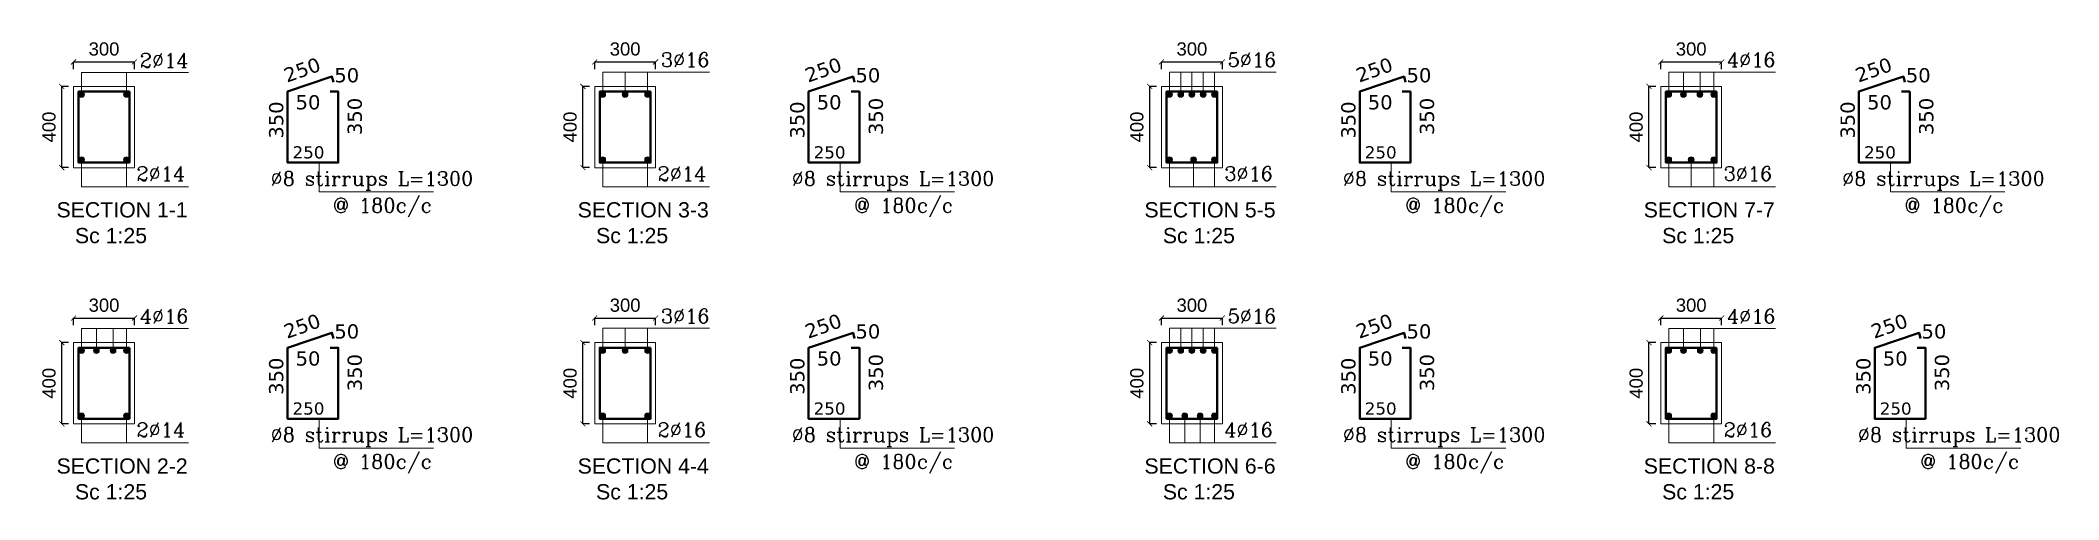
# Model space of a CAD drawing. Header units: inches. Extents: x -17020 to 43805, y -10194 to 123061.
# Drawn here: x -3496 to -1507, y 103353 to 103805 of the extents above; entities that cross this region are included whole.
import ezdxf

# ---------------------------------------------------------------- set-up
doc = ezdxf.new("R2010")
doc.units = ezdxf.units.IN
doc.header["$LTSCALE"] = 0.7
doc.header["$MEASUREMENT"] = 0
doc.layers.get('0').update_dxf_attribs({"lineweight": 13})
doc.layers.get('Defpoints').update_dxf_attribs({"lineweight": 5})
for name, color, linetype, lineweight in [('COLUMN', 4, 'Continuous', 20), ('DIME', 6, 'Continuous', 25), ('elevline', 30, 'Continuous', 20), ('hatch', 9, 'Continuous', 9), ('ReinfContineous', 4, 'Continuous', 40), ('TEXT', 3, 'Continuous', 25), ('top renforcment', 7, 'Continuous', 40)]:
    doc.layers.add(name, color=color, linetype=linetype, lineweight=lineweight)
doc.styles.add('romanc', font='verdana.ttf', dxfattribs={"height": 250})
doc.styles.get("Standard").update_dxf_attribs({"font": 'arial.ttf', "height": 13})
doc.styles.add('STYLE3', font='romanc.shx', dxfattribs={"height": 45})
doc.dimstyles.new('25ST', dxfattribs={"dimtxt": 13, "dimasz": 5, "dimexe": 0.18, "dimexo": 5, "dimgap": 6, "dimtad": 1, "dimdec": 0, "dimlfac": 5, "dimzin": 0, "dimdsep": 46, "dimtxsty": 'Standard', "dimblk": 'ARCHTICK', "dimcen": 0.09, "dimclrd": 256, "dimclre": 7, "dimclrt": 7, "dimadec": 0, "dimazin": 0, "dimtfac": 1, "dimtdec": 0, "dimtix": 1, "dimtofl": 0, "dimtmove": 0, "dimatfit": 3, "dimldrblk": 'ARCHTICK', "dimfxl": 1, "dimtolj": 1, "dimtzin": 0, "dimarcsym": 0})

msp = doc.modelspace()

# ---------------------------------------------------------------- texts
at = {"layer": 'TEXT'}
for s, height, style, p in [('  2%%C14', 14, 'STYLE3', (-3417.28, 103778.71)), ('50', 14, 'romanc', (-3206.33, 103764.04)), ('  3%%C16', 14, 'STYLE3', (-2903.78, 103779.27)), ('50', 14, 'romanc', (-2692.83, 103764.04)), ('  5%%C16', 14, 'STYLE3', (-2345.28, 103779.27)), ('50', 14, 'romanc', (-2149.8, 103764.04)), ('  4%%C16', 14, 'STYLE3', (-1853.28, 103779.27)), ('50', 14, 'romanc', (-1657.8, 103764.04)), ('50', 14, 'romanc', (-3244.5, 103737.39)), ('50', 14, 'romanc', (-2731, 103737.39)), ('50', 14, 'romanc', (-2187.98, 103737.39)), ('50', 14, 'romanc', (-1695.98, 103737.39)), ('250', 12, 'romanc', (-3247.51, 103689.1)), ('250', 12, 'romanc', (-2734.01, 103689.1)), ('250', 12, 'romanc', (-2190.98, 103689.1)), ('250', 12, 'romanc', (-1698.98, 103689.1)), ('  2%%C14', 14, 'STYLE3', (-3420.58, 103667.18)), ('  %%C8 stirrups L=1300', 14, 'STYLE3', (-3288.44, 103662.36)), ('  2%%C14', 14, 'STYLE3', (-2907.08, 103667.18)), ('  %%C8 stirrups L=1300', 14, 'STYLE3', (-2774.94, 103662.36)), ('  3%%C16', 14, 'STYLE3', (-2348.58, 103667.18)), ('  %%C8 stirrups L=1300', 14, 'STYLE3', (-2231.91, 103662.36)), ('  3%%C16', 14, 'STYLE3', (-1856.58, 103667.18)), ('  %%C8 stirrups L=1300', 14, 'STYLE3', (-1739.91, 103662.36)), (' @ 180c/c', 14, 'STYLE3', (-3217.48, 103635.92)), (' @ 180c/c', 14, 'STYLE3', (-2703.98, 103635.92)), (' @ 180c/c', 14, 'STYLE3', (-2160.95, 103635.92)), (' @ 180c/c', 14, 'STYLE3', (-1668.95, 103635.92)), ('  4%%C16', 14, 'STYLE3', (-3417.28, 103526.8)), ('  3%%C16', 14, 'STYLE3', (-2903.78, 103526.98)), ('  5%%C16', 14, 'STYLE3', (-2345.28, 103526.98)), ('  4%%C16', 14, 'STYLE3', (-1853.28, 103526.8)), ('50', 14, 'romanc', (-3206.33, 103511.74)), ('50', 14, 'romanc', (-2692.83, 103511.74)), ('50', 14, 'romanc', (-2149.8, 103511.74)), ('50', 14, 'romanc', (-1642.33, 103511.74)), ('50', 14, 'romanc', (-3244.5, 103485.09)), ('50', 14, 'romanc', (-2731, 103485.09)), ('50', 14, 'romanc', (-2187.98, 103485.09)), ('50', 14, 'romanc', (-1680.5, 103485.09)), ('250', 12, 'romanc', (-3247.51, 103436.8)), ('250', 12, 'romanc', (-2734.01, 103436.8)), ('250', 12, 'romanc', (-2190.98, 103436.8)), ('250', 12, 'romanc', (-1683.51, 103436.8)), ('  2%%C14', 14, 'STYLE3', (-3420.58, 103414.88)), ('  %%C8 stirrups L=1300', 14, 'STYLE3', (-3288.44, 103410.07)), ('  2%%C16', 14, 'STYLE3', (-2907.08, 103414.88)), ('  %%C8 stirrups L=1300', 14, 'STYLE3', (-2774.94, 103410.07)), ('  4%%C16', 14, 'STYLE3', (-2348.58, 103414.88)), ('  %%C8 stirrups L=1300', 14, 'STYLE3', (-2231.91, 103410.07)), ('  2%%C16', 14, 'STYLE3', (-1856.58, 103414.88)), ('  %%C8 stirrups L=1300', 14, 'STYLE3', (-1724.44, 103410.07)), (' @ 180c/c', 14, 'STYLE3', (-3217.48, 103383.62)), (' @ 180c/c', 14, 'STYLE3', (-2703.98, 103383.62)), (' @ 180c/c', 14, 'STYLE3', (-2160.95, 103383.62)), (' @ 180c/c', 14, 'STYLE3', (-1653.48, 103383.62))]:
    msp.add_text(s, height=height, dxfattribs=dict(at, style=style)).set_placement(p)
at = {"layer": 'TEXT', "style": 'romanc'}
for s, rotation, p in [('250', 19.5245, (-3253.05, 103763.64)), ('250', 19.5245, (-2739.54, 103763.64)), ('250', 19.5245, (-2196.52, 103763.64)), ('250', 19.5245, (-1704.52, 103763.64)), ('350', 90, (-3256.68, 103708.57)), ('350', 90, (-3179.26, 103712.14)), ('350', 90, (-2743.18, 103708.57)), ('350', 90, (-2665.76, 103712.14)), ('350', 90, (-2200.16, 103708.57)), ('350', 90, (-2122.73, 103712.14)), ('350', 90, (-1708.16, 103708.57)), ('350', 90, (-1630.73, 103712.14)), ('250', 19.5245, (-3253.05, 103511.34)), ('250', 19.5245, (-2739.54, 103511.34)), ('250', 19.5245, (-2196.52, 103511.34)), ('250', 19.5245, (-1689.04, 103511.34)), ('350', 90, (-3256.68, 103456.27)), ('350', 90, (-3179.26, 103459.84)), ('350', 90, (-2743.18, 103456.27)), ('350', 90, (-2665.76, 103459.84)), ('350', 90, (-2200.16, 103456.27)), ('350', 90, (-2122.73, 103459.84)), ('350', 90, (-1692.68, 103456.27)), ('350', 90, (-1615.26, 103459.84))]:
    msp.add_text(s, height=14, rotation=rotation, dxfattribs=at).set_placement(p)
at = {"layer": 'TEXT'}
for s, p in [('SECTION 1-1', (-3480.09, 103630.99)), ('SECTION 3-3', (-2966.59, 103630.99)), ('SECTION 5-5', (-2408.09, 103630.99)), ('SECTION 7-7', (-1916.09, 103630.99)), ('Sc 1:25', (-3461.94, 103605.61)), ('Sc 1:25', (-2948.44, 103605.61)), ('Sc 1:25', (-2389.94, 103605.61)), ('Sc 1:25', (-1897.94, 103605.61)), ('SECTION 2-2', (-3480.09, 103378.7)), ('SECTION 4-4', (-2966.59, 103378.7)), ('SECTION 6-6', (-2408.09, 103378.7)), ('SECTION 8-8', (-1916.09, 103378.7)), ('Sc 1:25', (-3461.94, 103353.32)), ('Sc 1:25', (-2948.44, 103353.32)), ('Sc 1:25', (-2389.94, 103353.32)), ('Sc 1:25', (-1897.94, 103353.32))]:
    msp.add_text(s, height=15, dxfattribs=at).set_placement(p)

# ---------------------------------------------------------------- blocks, each defined once
blk = doc.blocks.new('_ArchTick')
at = {"color": 0, "linetype": 'ByBlock', "lineweight": 0, "const_width": 0.15}
blk.add_lwpolyline([(-0.5, -0.5), (0.5, 0.5)], dxfattribs=at)
blk = doc.blocks.new('*D1')
at = {"layer": 'Defpoints', "color": 0, "transparency": 16777216}
for p in [(-3474.9, 103507.7), (-3463.3, 103507.7), (-3463.3, 103427.7)]:
    blk.add_point(p, dxfattribs=at)
at = {"layer": 'DIME', "color": 7, "lineweight": -2, "transparency": 16777216}
for p, q in [((-3468.3, 103507.7), (-3475, 103507.7)), ((-3468.3, 103427.7), (-3475, 103427.7))]:
    blk.add_line(p, q, dxfattribs=at)
at = {"layer": 'DIME', "lineweight": -2, "transparency": 16777216}
blk.add_line((-3474.9, 103427.7), (-3474.9, 103507.7), dxfattribs=at)
at = {"layer": 'DIME', "lineweight": -2, "transparency": 16777216, "xscale": 5, "yscale": 5, "zscale": 5}
for p, rotation in [((-3474.9, 103507.7), 90), ((-3474.9, 103427.7), 270)]:
    blk.add_blockref('_ArchTick', p, dxfattribs=dict(at, rotation=rotation))
at = {"layer": 'DIME', "color": 7, "transparency": 16777216, "insert": (-3487.5, 103467.7), "char_height": 13, "attachment_point": 5, "rotation": 90}
blk.add_mtext('\\A1;400', dxfattribs=at)
blk = doc.blocks.new('*D2')
at = {"layer": 'Defpoints', "color": 0, "transparency": 16777216}
for p in [(-3463.3, 103519.8), (-3403.3, 103531.9), (-3403.3, 103519.8)]:
    blk.add_point(p, dxfattribs=at)
at = {"layer": 'DIME', "color": 7, "lineweight": -2, "transparency": 16777216}
for p, q in [((-3463.3, 103524.8), (-3463.3, 103532)), ((-3403.3, 103524.8), (-3403.3, 103532))]:
    blk.add_line(p, q, dxfattribs=at)
at = {"layer": 'DIME', "lineweight": -2, "transparency": 16777216}
blk.add_line((-3463.3, 103531.9), (-3403.3, 103531.9), dxfattribs=at)
at = {"layer": 'DIME', "lineweight": -2, "transparency": 16777216, "xscale": 5, "yscale": 5, "zscale": 5, "rotation": 180}
blk.add_blockref('_ArchTick', (-3463.3, 103531.9), dxfattribs=at)
at = {"layer": 'DIME', "lineweight": -2, "transparency": 16777216, "xscale": 5, "yscale": 5, "zscale": 5}
blk.add_blockref('_ArchTick', (-3403.3, 103531.9), dxfattribs=at)
at = {"layer": 'DIME', "color": 7, "transparency": 16777216, "insert": (-3433.3, 103544.5), "char_height": 13, "attachment_point": 5}
blk.add_mtext('\\A1;300', dxfattribs=at)
blk = doc.blocks.new('*D3')
at = {"layer": 'Defpoints', "color": 0, "transparency": 16777216}
for p in [(-2961.4, 103760), (-2949.8, 103760), (-2949.8, 103680)]:
    blk.add_point(p, dxfattribs=at)
at = {"layer": 'DIME', "color": 7, "lineweight": -2, "transparency": 16777216}
for p, q in [((-2954.8, 103760), (-2961.5, 103760)), ((-2954.8, 103680), (-2961.5, 103680))]:
    blk.add_line(p, q, dxfattribs=at)
at = {"layer": 'DIME', "lineweight": -2, "transparency": 16777216}
blk.add_line((-2961.4, 103680), (-2961.4, 103760), dxfattribs=at)
at = {"layer": 'DIME', "lineweight": -2, "transparency": 16777216, "xscale": 5, "yscale": 5, "zscale": 5}
for p, rotation in [((-2961.4, 103760), 90), ((-2961.4, 103680), 270)]:
    blk.add_blockref('_ArchTick', p, dxfattribs=dict(at, rotation=rotation))
at = {"layer": 'DIME', "color": 7, "transparency": 16777216, "insert": (-2974, 103720), "char_height": 13, "attachment_point": 5, "rotation": 90}
blk.add_mtext('\\A1;400', dxfattribs=at)
blk = doc.blocks.new('*D4')
at = {"layer": 'Defpoints', "color": 0, "transparency": 16777216}
for p in [(-2889.8, 103784.1), (-2949.8, 103772.1), (-2889.8, 103772.1)]:
    blk.add_point(p, dxfattribs=at)
at = {"layer": 'DIME', "color": 7, "lineweight": -2, "transparency": 16777216}
for p, q in [((-2949.8, 103777.1), (-2949.8, 103784.3)), ((-2889.8, 103777.1), (-2889.8, 103784.3))]:
    blk.add_line(p, q, dxfattribs=at)
at = {"layer": 'DIME', "lineweight": -2, "transparency": 16777216}
blk.add_line((-2949.8, 103784.1), (-2889.8, 103784.1), dxfattribs=at)
at = {"layer": 'DIME', "lineweight": -2, "transparency": 16777216, "xscale": 5, "yscale": 5, "zscale": 5, "rotation": 180}
blk.add_blockref('_ArchTick', (-2949.8, 103784.1), dxfattribs=at)
at = {"layer": 'DIME', "lineweight": -2, "transparency": 16777216, "xscale": 5, "yscale": 5, "zscale": 5}
blk.add_blockref('_ArchTick', (-2889.8, 103784.1), dxfattribs=at)
at = {"layer": 'DIME', "color": 7, "transparency": 16777216, "insert": (-2919.8, 103796.8), "char_height": 13, "attachment_point": 5}
blk.add_mtext('\\A1;300', dxfattribs=at)
blk = doc.blocks.new('*D5')
at = {"layer": 'Defpoints', "color": 0, "transparency": 16777216}
for p in [(-3474.9, 103760), (-3463.3, 103760), (-3463.3, 103680)]:
    blk.add_point(p, dxfattribs=at)
at = {"layer": 'DIME', "color": 7, "lineweight": -2, "transparency": 16777216}
for p, q in [((-3468.3, 103760), (-3475, 103760)), ((-3468.3, 103680), (-3475, 103680))]:
    blk.add_line(p, q, dxfattribs=at)
at = {"layer": 'DIME', "lineweight": -2, "transparency": 16777216}
blk.add_line((-3474.9, 103680), (-3474.9, 103760), dxfattribs=at)
at = {"layer": 'DIME', "lineweight": -2, "transparency": 16777216, "xscale": 5, "yscale": 5, "zscale": 5}
for p, rotation in [((-3474.9, 103760), 90), ((-3474.9, 103680), 270)]:
    blk.add_blockref('_ArchTick', p, dxfattribs=dict(at, rotation=rotation))
at = {"layer": 'DIME', "color": 7, "transparency": 16777216, "insert": (-3487.5, 103720), "char_height": 13, "attachment_point": 5, "rotation": 90}
blk.add_mtext('\\A1;400', dxfattribs=at)
blk = doc.blocks.new('*D6')
at = {"layer": 'Defpoints', "color": 0, "transparency": 16777216}
for p in [(-3403.3, 103784.1), (-3463.3, 103772.1), (-3403.3, 103772.1)]:
    blk.add_point(p, dxfattribs=at)
at = {"layer": 'DIME', "color": 7, "lineweight": -2, "transparency": 16777216}
for p, q in [((-3463.3, 103777.1), (-3463.3, 103784.3)), ((-3403.3, 103777.1), (-3403.3, 103784.3))]:
    blk.add_line(p, q, dxfattribs=at)
at = {"layer": 'DIME', "lineweight": -2, "transparency": 16777216}
blk.add_line((-3463.3, 103784.1), (-3403.3, 103784.1), dxfattribs=at)
at = {"layer": 'DIME', "lineweight": -2, "transparency": 16777216, "xscale": 5, "yscale": 5, "zscale": 5, "rotation": 180}
blk.add_blockref('_ArchTick', (-3463.3, 103784.1), dxfattribs=at)
at = {"layer": 'DIME', "lineweight": -2, "transparency": 16777216, "xscale": 5, "yscale": 5, "zscale": 5}
blk.add_blockref('_ArchTick', (-3403.3, 103784.1), dxfattribs=at)
at = {"layer": 'DIME', "color": 7, "transparency": 16777216, "insert": (-3433.3, 103796.8), "char_height": 13, "attachment_point": 5}
blk.add_mtext('\\A1;300', dxfattribs=at)
blk = doc.blocks.new('*D7')
at = {"layer": 'Defpoints', "color": 0, "transparency": 16777216}
for p in [(-2961.4, 103507.7), (-2949.8, 103507.7), (-2949.8, 103427.7)]:
    blk.add_point(p, dxfattribs=at)
at = {"layer": 'DIME', "color": 7, "lineweight": -2, "transparency": 16777216}
for p, q in [((-2954.8, 103507.7), (-2961.5, 103507.7)), ((-2954.8, 103427.7), (-2961.5, 103427.7))]:
    blk.add_line(p, q, dxfattribs=at)
at = {"layer": 'DIME', "lineweight": -2, "transparency": 16777216}
blk.add_line((-2961.4, 103427.7), (-2961.4, 103507.7), dxfattribs=at)
at = {"layer": 'DIME', "lineweight": -2, "transparency": 16777216, "xscale": 5, "yscale": 5, "zscale": 5}
for p, rotation in [((-2961.4, 103507.7), 90), ((-2961.4, 103427.7), 270)]:
    blk.add_blockref('_ArchTick', p, dxfattribs=dict(at, rotation=rotation))
at = {"layer": 'DIME', "color": 7, "transparency": 16777216, "insert": (-2974, 103467.7), "char_height": 13, "attachment_point": 5, "rotation": 90}
blk.add_mtext('\\A1;400', dxfattribs=at)
blk = doc.blocks.new('*D8')
at = {"layer": 'Defpoints', "color": 0, "transparency": 16777216}
for p in [(-2949.8, 103519.8), (-2889.8, 103531.9), (-2889.8, 103519.8)]:
    blk.add_point(p, dxfattribs=at)
at = {"layer": 'DIME', "color": 7, "lineweight": -2, "transparency": 16777216}
for p, q in [((-2949.8, 103524.8), (-2949.8, 103532)), ((-2889.8, 103524.8), (-2889.8, 103532))]:
    blk.add_line(p, q, dxfattribs=at)
at = {"layer": 'DIME', "lineweight": -2, "transparency": 16777216}
blk.add_line((-2949.8, 103531.9), (-2889.8, 103531.9), dxfattribs=at)
at = {"layer": 'DIME', "lineweight": -2, "transparency": 16777216, "xscale": 5, "yscale": 5, "zscale": 5, "rotation": 180}
blk.add_blockref('_ArchTick', (-2949.8, 103531.9), dxfattribs=at)
at = {"layer": 'DIME', "lineweight": -2, "transparency": 16777216, "xscale": 5, "yscale": 5, "zscale": 5}
blk.add_blockref('_ArchTick', (-2889.8, 103531.9), dxfattribs=at)
at = {"layer": 'DIME', "color": 7, "transparency": 16777216, "insert": (-2919.8, 103544.5), "char_height": 13, "attachment_point": 5}
blk.add_mtext('\\A1;300', dxfattribs=at)
blk = doc.blocks.new('*D9')
at = {"layer": 'Defpoints', "color": 0, "transparency": 16777216}
for p in [(-2402.9, 103760), (-2391.3, 103760), (-2391.3, 103680)]:
    blk.add_point(p, dxfattribs=at)
at = {"layer": 'DIME', "color": 7, "lineweight": -2, "transparency": 16777216}
for p, q in [((-2396.3, 103760), (-2403, 103760)), ((-2396.3, 103680), (-2403, 103680))]:
    blk.add_line(p, q, dxfattribs=at)
at = {"layer": 'DIME', "lineweight": -2, "transparency": 16777216}
blk.add_line((-2402.9, 103680), (-2402.9, 103760), dxfattribs=at)
at = {"layer": 'DIME', "lineweight": -2, "transparency": 16777216, "xscale": 5, "yscale": 5, "zscale": 5}
for p, rotation in [((-2402.9, 103760), 90), ((-2402.9, 103680), 270)]:
    blk.add_blockref('_ArchTick', p, dxfattribs=dict(at, rotation=rotation))
at = {"layer": 'DIME', "color": 7, "transparency": 16777216, "insert": (-2415.5, 103720), "char_height": 13, "attachment_point": 5, "rotation": 90}
blk.add_mtext('\\A1;400', dxfattribs=at)
blk = doc.blocks.new('*D10')
at = {"layer": 'Defpoints', "color": 0, "transparency": 16777216}
for p in [(-2331.3, 103784.1), (-2391.3, 103772.1), (-2331.3, 103772.1)]:
    blk.add_point(p, dxfattribs=at)
at = {"layer": 'DIME', "color": 7, "lineweight": -2, "transparency": 16777216}
for p, q in [((-2391.3, 103777.1), (-2391.3, 103784.3)), ((-2331.3, 103777.1), (-2331.3, 103784.3))]:
    blk.add_line(p, q, dxfattribs=at)
at = {"layer": 'DIME', "lineweight": -2, "transparency": 16777216}
blk.add_line((-2391.3, 103784.1), (-2331.3, 103784.1), dxfattribs=at)
at = {"layer": 'DIME', "lineweight": -2, "transparency": 16777216, "xscale": 5, "yscale": 5, "zscale": 5, "rotation": 180}
blk.add_blockref('_ArchTick', (-2391.3, 103784.1), dxfattribs=at)
at = {"layer": 'DIME', "lineweight": -2, "transparency": 16777216, "xscale": 5, "yscale": 5, "zscale": 5}
blk.add_blockref('_ArchTick', (-2331.3, 103784.1), dxfattribs=at)
at = {"layer": 'DIME', "color": 7, "transparency": 16777216, "insert": (-2361.3, 103796.8), "char_height": 13, "attachment_point": 5}
blk.add_mtext('\\A1;300', dxfattribs=at)
blk = doc.blocks.new('*D11')
at = {"layer": 'Defpoints', "color": 0, "transparency": 16777216}
for p in [(-2402.9, 103507.7), (-2391.3, 103507.7), (-2391.3, 103427.7)]:
    blk.add_point(p, dxfattribs=at)
at = {"layer": 'DIME', "color": 7, "lineweight": -2, "transparency": 16777216}
for p, q in [((-2396.3, 103507.7), (-2403, 103507.7)), ((-2396.3, 103427.7), (-2403, 103427.7))]:
    blk.add_line(p, q, dxfattribs=at)
at = {"layer": 'DIME', "lineweight": -2, "transparency": 16777216}
blk.add_line((-2402.9, 103427.7), (-2402.9, 103507.7), dxfattribs=at)
at = {"layer": 'DIME', "lineweight": -2, "transparency": 16777216, "xscale": 5, "yscale": 5, "zscale": 5}
for p, rotation in [((-2402.9, 103507.7), 90), ((-2402.9, 103427.7), 270)]:
    blk.add_blockref('_ArchTick', p, dxfattribs=dict(at, rotation=rotation))
at = {"layer": 'DIME', "color": 7, "transparency": 16777216, "insert": (-2415.5, 103467.7), "char_height": 13, "attachment_point": 5, "rotation": 90}
blk.add_mtext('\\A1;400', dxfattribs=at)
blk = doc.blocks.new('*D12')
at = {"layer": 'Defpoints', "color": 0, "transparency": 16777216}
for p in [(-2391.3, 103519.8), (-2331.3, 103531.9), (-2331.3, 103519.8)]:
    blk.add_point(p, dxfattribs=at)
at = {"layer": 'DIME', "color": 7, "lineweight": -2, "transparency": 16777216}
for p, q in [((-2391.3, 103524.8), (-2391.3, 103532)), ((-2331.3, 103524.8), (-2331.3, 103532))]:
    blk.add_line(p, q, dxfattribs=at)
at = {"layer": 'DIME', "lineweight": -2, "transparency": 16777216}
blk.add_line((-2391.3, 103531.9), (-2331.3, 103531.9), dxfattribs=at)
at = {"layer": 'DIME', "lineweight": -2, "transparency": 16777216, "xscale": 5, "yscale": 5, "zscale": 5, "rotation": 180}
blk.add_blockref('_ArchTick', (-2391.3, 103531.9), dxfattribs=at)
at = {"layer": 'DIME', "lineweight": -2, "transparency": 16777216, "xscale": 5, "yscale": 5, "zscale": 5}
blk.add_blockref('_ArchTick', (-2331.3, 103531.9), dxfattribs=at)
at = {"layer": 'DIME', "color": 7, "transparency": 16777216, "insert": (-2361.3, 103544.5), "char_height": 13, "attachment_point": 5}
blk.add_mtext('\\A1;300', dxfattribs=at)
blk = doc.blocks.new('*D13')
at = {"layer": 'Defpoints', "color": 0, "transparency": 16777216}
for p in [(-1910.9, 103760), (-1899.3, 103760), (-1899.3, 103680)]:
    blk.add_point(p, dxfattribs=at)
at = {"layer": 'DIME', "color": 7, "lineweight": -2, "transparency": 16777216}
for p, q in [((-1904.3, 103760), (-1911, 103760)), ((-1904.3, 103680), (-1911, 103680))]:
    blk.add_line(p, q, dxfattribs=at)
at = {"layer": 'DIME', "lineweight": -2, "transparency": 16777216}
blk.add_line((-1910.9, 103680), (-1910.9, 103760), dxfattribs=at)
at = {"layer": 'DIME', "lineweight": -2, "transparency": 16777216, "xscale": 5, "yscale": 5, "zscale": 5}
for p, rotation in [((-1910.9, 103760), 90), ((-1910.9, 103680), 270)]:
    blk.add_blockref('_ArchTick', p, dxfattribs=dict(at, rotation=rotation))
at = {"layer": 'DIME', "color": 7, "transparency": 16777216, "insert": (-1923.5, 103720), "char_height": 13, "attachment_point": 5, "rotation": 90}
blk.add_mtext('\\A1;400', dxfattribs=at)
blk = doc.blocks.new('*D14')
at = {"layer": 'Defpoints', "color": 0, "transparency": 16777216}
for p in [(-1839.3, 103784.1), (-1899.3, 103772.1), (-1839.3, 103772.1)]:
    blk.add_point(p, dxfattribs=at)
at = {"layer": 'DIME', "color": 7, "lineweight": -2, "transparency": 16777216}
for p, q in [((-1899.3, 103777.1), (-1899.3, 103784.3)), ((-1839.3, 103777.1), (-1839.3, 103784.3))]:
    blk.add_line(p, q, dxfattribs=at)
at = {"layer": 'DIME', "lineweight": -2, "transparency": 16777216}
blk.add_line((-1899.3, 103784.1), (-1839.3, 103784.1), dxfattribs=at)
at = {"layer": 'DIME', "lineweight": -2, "transparency": 16777216, "xscale": 5, "yscale": 5, "zscale": 5, "rotation": 180}
blk.add_blockref('_ArchTick', (-1899.3, 103784.1), dxfattribs=at)
at = {"layer": 'DIME', "lineweight": -2, "transparency": 16777216, "xscale": 5, "yscale": 5, "zscale": 5}
blk.add_blockref('_ArchTick', (-1839.3, 103784.1), dxfattribs=at)
at = {"layer": 'DIME', "color": 7, "transparency": 16777216, "insert": (-1869.3, 103796.8), "char_height": 13, "attachment_point": 5}
blk.add_mtext('\\A1;300', dxfattribs=at)
blk = doc.blocks.new('*D15')
at = {"layer": 'Defpoints', "color": 0, "transparency": 16777216}
for p in [(-1910.9, 103507.7), (-1899.3, 103507.7), (-1899.3, 103427.7)]:
    blk.add_point(p, dxfattribs=at)
at = {"layer": 'DIME', "color": 7, "lineweight": -2, "transparency": 16777216}
for p, q in [((-1904.3, 103507.7), (-1911, 103507.7)), ((-1904.3, 103427.7), (-1911, 103427.7))]:
    blk.add_line(p, q, dxfattribs=at)
at = {"layer": 'DIME', "lineweight": -2, "transparency": 16777216}
blk.add_line((-1910.9, 103427.7), (-1910.9, 103507.7), dxfattribs=at)
at = {"layer": 'DIME', "lineweight": -2, "transparency": 16777216, "xscale": 5, "yscale": 5, "zscale": 5}
for p, rotation in [((-1910.9, 103507.7), 90), ((-1910.9, 103427.7), 270)]:
    blk.add_blockref('_ArchTick', p, dxfattribs=dict(at, rotation=rotation))
at = {"layer": 'DIME', "color": 7, "transparency": 16777216, "insert": (-1923.5, 103467.7), "char_height": 13, "attachment_point": 5, "rotation": 90}
blk.add_mtext('\\A1;400', dxfattribs=at)
blk = doc.blocks.new('*D16')
at = {"layer": 'Defpoints', "color": 0, "transparency": 16777216}
for p in [(-1899.3, 103519.8), (-1839.3, 103531.9), (-1839.3, 103519.8)]:
    blk.add_point(p, dxfattribs=at)
at = {"layer": 'DIME', "color": 7, "lineweight": -2, "transparency": 16777216}
for p, q in [((-1899.3, 103524.8), (-1899.3, 103532)), ((-1839.3, 103524.8), (-1839.3, 103532))]:
    blk.add_line(p, q, dxfattribs=at)
at = {"layer": 'DIME', "lineweight": -2, "transparency": 16777216}
blk.add_line((-1899.3, 103531.9), (-1839.3, 103531.9), dxfattribs=at)
at = {"layer": 'DIME', "lineweight": -2, "transparency": 16777216, "xscale": 5, "yscale": 5, "zscale": 5, "rotation": 180}
blk.add_blockref('_ArchTick', (-1899.3, 103531.9), dxfattribs=at)
at = {"layer": 'DIME', "lineweight": -2, "transparency": 16777216, "xscale": 5, "yscale": 5, "zscale": 5}
blk.add_blockref('_ArchTick', (-1839.3, 103531.9), dxfattribs=at)
at = {"layer": 'DIME', "color": 7, "transparency": 16777216, "insert": (-1869.3, 103544.5), "char_height": 13, "attachment_point": 5}
blk.add_mtext('\\A1;300', dxfattribs=at)

# ---------------------------------------------------------------- dimensions: what is measured, and where the dimension line sits
at = {"layer": 'DIME'}
for base, p1, p2, picture, middle in [((-3403.29, 103784.15), (-3463.29, 103772.09), (-3403.29, 103772.09), '*D6', (-3433.29, 103796.79)), ((-2889.79, 103784.15), (-2949.79, 103772.09), (-2889.79, 103772.09), '*D4', (-2919.79, 103796.79)), ((-2331.29, 103784.15), (-2391.29, 103772.09), (-2331.29, 103772.09), '*D10', (-2361.29, 103796.79)), ((-1839.29, 103784.15), (-1899.29, 103772.09), (-1839.29, 103772.09), '*D14', (-1869.29, 103796.79)), ((-3403.29, 103531.86), (-3463.29, 103519.79), (-3403.29, 103519.79), '*D2', (-3433.29, 103544.5)), ((-2889.79, 103531.86), (-2949.79, 103519.79), (-2889.79, 103519.79), '*D8', (-2919.79, 103544.5)), ((-2331.29, 103531.86), (-2391.29, 103519.79), (-2331.29, 103519.79), '*D12', (-2361.29, 103544.5)), ((-1839.29, 103531.86), (-1899.29, 103519.79), (-1839.29, 103519.79), '*D16', (-1869.29, 103544.5))]:
    dim = msp.add_linear_dim(base=base, p1=p1, p2=p2, dimstyle='25ST', dxfattribs=at)
    dim.commit()
    dim.dimension.update_dxf_attribs({"geometry": picture, "text_midpoint": middle})
for base, p1, p2, picture, middle in [((-3474.86, 103759.98), (-3463.29, 103679.98), (-3463.29, 103759.98), '*D5', (-3487.5, 103719.98)), ((-2961.36, 103759.98), (-2949.79, 103679.98), (-2949.79, 103759.98), '*D3', (-2974, 103719.98)), ((-2402.86, 103759.98), (-2391.29, 103679.98), (-2391.29, 103759.98), '*D9', (-2415.5, 103719.98)), ((-1910.86, 103759.98), (-1899.29, 103679.98), (-1899.29, 103759.98), '*D13', (-1923.5, 103719.98)), ((-3474.86, 103507.68), (-3463.29, 103427.68), (-3463.29, 103507.68), '*D1', (-3487.5, 103467.68)), ((-2961.36, 103507.68), (-2949.79, 103427.68), (-2949.79, 103507.68), '*D7', (-2974, 103467.68)), ((-2402.86, 103507.68), (-2391.29, 103427.68), (-2391.29, 103507.68), '*D11', (-2415.5, 103467.68)), ((-1910.86, 103507.68), (-1899.29, 103427.68), (-1899.29, 103507.68), '*D15', (-1923.5, 103467.68))]:
    dim = msp.add_linear_dim(base=base, p1=p1, p2=p2, angle=90, dimstyle='25ST', dxfattribs=at)
    dim.commit()
    dim.dimension.update_dxf_attribs({"geometry": picture, "text_midpoint": middle})

# ---------------------------------------------------------------- hatches: boundary and pattern name
at = {"layer": 'elevline'}
for points in [[(-3452.58, 103752.12, 1), (-3458.29, 103752.12, 1)], [(-3414, 103752.12, -1), (-3408.29, 103752.12, -1)], [(-2939.08, 103752.12, 1), (-2944.79, 103752.12, 1)], [(-2922.73, 103752.12, -1), (-2917.02, 103752.12, -1)], [(-2900.49, 103752.12, -1), (-2894.79, 103752.12, -1)], [(-2380.58, 103752.12, 1), (-2386.29, 103752.12, 1)], [(-2375.19, 103752.12, -1), (-2369.48, 103752.12, -1)], [(-2364.23, 103752.12, -1), (-2358.52, 103752.12, -1)], [(-2353.02, 103752.12, -1), (-2347.31, 103752.12, -1)], [(-2341.99, 103752.12, -1), (-2336.29, 103752.12, -1)], [(-1888.58, 103752.12, 1), (-1894.29, 103752.12, 1)], [(-1879.9, 103752.12, -1), (-1874.19, 103752.12, -1)], [(-1863.54, 103752.12, -1), (-1857.83, 103752.12, -1)], [(-1849.99, 103752.12, -1), (-1844.29, 103752.12, -1)], [(-3452.58, 103687.83, -1), (-3458.29, 103687.83, -1)], [(-3414, 103687.83, 1), (-3408.29, 103687.83, 1)], [(-2939.08, 103687.83, -1), (-2944.79, 103687.83, -1)], [(-2900.49, 103687.83, 1), (-2894.79, 103687.83, 1)], [(-2380.58, 103687.83, -1), (-2386.29, 103687.83, -1)], [(-2362.47, 103687.83, 1), (-2356.76, 103687.83, 1)], [(-2341.99, 103687.83, 1), (-2336.29, 103687.83, 1)], [(-1888.58, 103687.83, -1), (-1894.29, 103687.83, -1)], [(-1872.14, 103687.83, 1), (-1866.43, 103687.83, 1)], [(-1849.99, 103687.83, 1), (-1844.29, 103687.83, 1)], [(-3452.58, 103499.83, 1), (-3458.29, 103499.83, 1)], [(-3443.72, 103499.83, -1), (-3438.01, 103499.83, -1)], [(-3427.24, 103499.83, -1), (-3421.53, 103499.83, -1)], [(-3414, 103499.83, -1), (-3408.29, 103499.83, -1)], [(-2939.08, 103499.83, 1), (-2944.79, 103499.83, 1)], [(-2922.73, 103499.83, -1), (-2917.02, 103499.83, -1)], [(-2900.49, 103499.83, -1), (-2894.79, 103499.83, -1)], [(-2380.58, 103499.83, 1), (-2386.29, 103499.83, 1)], [(-2375.19, 103499.83, -1), (-2369.48, 103499.83, -1)], [(-2364.23, 103499.83, -1), (-2358.52, 103499.83, -1)], [(-2353.02, 103499.83, -1), (-2347.31, 103499.83, -1)], [(-2341.99, 103499.83, -1), (-2336.29, 103499.83, -1)], [(-1888.58, 103499.83, 1), (-1894.29, 103499.83, 1)], [(-1879.72, 103499.83, -1), (-1874.01, 103499.83, -1)], [(-1863.23, 103499.83, -1), (-1857.53, 103499.83, -1)], [(-1849.99, 103499.83, -1), (-1844.29, 103499.83, -1)], [(-3452.58, 103435.54, -1), (-3458.29, 103435.54, -1)], [(-3414, 103435.54, 1), (-3408.29, 103435.54, 1)], [(-2939.08, 103435.54, -1), (-2944.79, 103435.54, -1)], [(-2900.49, 103435.54, 1), (-2894.79, 103435.54, 1)], [(-2380.58, 103435.54, -1), (-2386.29, 103435.54, -1)], [(-2371.25, 103435.54, 1), (-2365.54, 103435.54, 1)], [(-2356.1, 103435.54, 1), (-2350.39, 103435.54, 1)], [(-2341.99, 103435.54, 1), (-2336.29, 103435.54, 1)], [(-1888.58, 103435.54, -1), (-1894.29, 103435.54, -1)], [(-1849.99, 103435.54, 1), (-1844.29, 103435.54, 1)]]:
    msp.add_hatch(color=256, dxfattribs=at).paths.add_polyline_path(points)

# ---------------------------------------------------------------- linework, layer by layer
at = {"layer": 'COLUMN', "lineweight": 20}
for points in [[(-3403.29, 103759.98), (-3463.29, 103759.98), (-3463.29, 103679.98), (-3403.29, 103679.98), (-3403.29, 103759.98)], [(-2889.79, 103759.98), (-2949.79, 103759.98), (-2949.79, 103679.98), (-2889.79, 103679.98), (-2889.79, 103759.98)], [(-2331.29, 103759.98), (-2391.29, 103759.98), (-2391.29, 103679.98), (-2331.29, 103679.98), (-2331.29, 103759.98)], [(-1839.29, 103759.98), (-1899.29, 103759.98), (-1899.29, 103679.98), (-1839.29, 103679.98), (-1839.29, 103759.98)], [(-3403.29, 103507.68), (-3463.29, 103507.68), (-3463.29, 103427.68), (-3403.29, 103427.68), (-3403.29, 103507.68)], [(-2889.79, 103507.68), (-2949.79, 103507.68), (-2949.79, 103427.68), (-2889.79, 103427.68), (-2889.79, 103507.68)], [(-2331.29, 103507.68), (-2391.29, 103507.68), (-2391.29, 103427.68), (-2331.29, 103427.68), (-2331.29, 103507.68)], [(-1839.29, 103507.68), (-1899.29, 103507.68), (-1899.29, 103427.68), (-1839.29, 103427.68), (-1839.29, 103507.68)]]:
    msp.add_lwpolyline(points, dxfattribs=at)
at = {"layer": 'elevline'}
for centre in [(-3455.43, 103752.12), (-3411.14, 103752.12), (-2941.93, 103752.12), (-2919.88, 103752.12), (-2897.64, 103752.12), (-2383.43, 103752.12), (-2372.34, 103752.12), (-2361.38, 103752.12), (-2350.17, 103752.12), (-2339.14, 103752.12), (-1891.43, 103752.12), (-1877.04, 103752.12), (-1860.68, 103752.12), (-1847.14, 103752.12), (-3455.43, 103687.83), (-3411.14, 103687.83), (-2941.93, 103687.83), (-2897.64, 103687.83), (-2383.43, 103687.83), (-2359.61, 103687.83), (-2339.14, 103687.83), (-1891.43, 103687.83), (-1869.29, 103687.83), (-1847.14, 103687.83), (-3455.43, 103499.83), (-3440.86, 103499.83), (-3424.38, 103499.83), (-3411.14, 103499.83), (-2941.93, 103499.83), (-2919.88, 103499.83), (-2897.64, 103499.83), (-2383.43, 103499.83), (-2372.34, 103499.83), (-2361.38, 103499.83), (-2350.17, 103499.83), (-2339.14, 103499.83), (-1891.43, 103499.83), (-1876.86, 103499.83), (-1860.38, 103499.83), (-1847.14, 103499.83), (-3455.43, 103435.54), (-3411.14, 103435.54), (-2941.93, 103435.54), (-2897.64, 103435.54), (-2383.43, 103435.54), (-2368.4, 103435.54), (-2353.25, 103435.54), (-2339.14, 103435.54), (-1891.43, 103435.54), (-1847.14, 103435.54)]:
    msp.add_circle(centre, 2.85, dxfattribs=at)
at = {"layer": 'hatch'}
for p, q in [((-3455.43, 103773.56), (-3350.19, 103773.56)), ((-3455.34, 103752.12), (-3455.34, 103773.56)), ((-3411.14, 103752.12), (-3411.14, 103773.56)), ((-2941.93, 103774.12), (-2836.69, 103774.12)), ((-2941.84, 103752.12), (-2941.84, 103774.12)), ((-2919.79, 103752.12), (-2919.79, 103774.12)), ((-2897.64, 103752.12), (-2897.64, 103774.12)), ((-2383.43, 103774.12), (-2278.19, 103774.12)), ((-2383.34, 103752.12), (-2383.34, 103774.12)), ((-2372.24, 103752.12), (-2372.24, 103774.12)), ((-2361.29, 103752.12), (-2361.29, 103774.12)), ((-2350.07, 103752.12), (-2350.07, 103774.12)), ((-2339.14, 103752.12), (-2339.14, 103774.12)), ((-1891.43, 103774.12), (-1786.19, 103774.12)), ((-1891.34, 103752.12), (-1891.34, 103774.12)), ((-1876.95, 103752.12), (-1876.95, 103774.12)), ((-1860.59, 103752.12), (-1860.59, 103774.12)), ((-1847.14, 103752.12), (-1847.14, 103774.12)), ((-3455.34, 103687.83), (-3455.34, 103661.26)), ((-3411.14, 103687.83), (-3411.14, 103661.26)), ((-3221.45, 103684.98), (-3221.45, 103656.22)), ((-2941.84, 103687.83), (-2941.84, 103661.26)), ((-2897.64, 103687.83), (-2897.64, 103661.26)), ((-2707.95, 103684.98), (-2707.95, 103656.22)), ((-2383.34, 103687.83), (-2383.34, 103661.26)), ((-2359.61, 103687.83), (-2359.61, 103661.26)), ((-2339.14, 103687.83), (-2339.14, 103661.26)), ((-2164.93, 103684.98), (-2164.93, 103656.22)), ((-1891.34, 103687.83), (-1891.34, 103661.26)), ((-1869.29, 103687.83), (-1869.29, 103661.26)), ((-1847.14, 103687.83), (-1847.14, 103661.26)), ((-1672.93, 103684.98), (-1672.93, 103656.22)), ((-3455.43, 103661.26), (-3350.19, 103661.26)), ((-3221.45, 103656.22), (-3108.65, 103656.22)), ((-2941.93, 103661.26), (-2836.69, 103661.26)), ((-2707.95, 103656.22), (-2595.15, 103656.22)), ((-2383.43, 103661.26), (-2278.19, 103661.26)), ((-2164.93, 103656.22), (-2052.12, 103656.22)), ((-1891.43, 103661.26), (-1786.19, 103661.26)), ((-1672.93, 103656.22), (-1560.12, 103656.22)), ((-3455.43, 103521.65), (-3350.19, 103521.65)), ((-3455.34, 103499.83), (-3455.34, 103521.65)), ((-3440.77, 103499.83), (-3440.77, 103521.65)), ((-3424.29, 103499.83), (-3424.29, 103521.65)), ((-3411.14, 103499.83), (-3411.14, 103521.65)), ((-2941.93, 103521.83), (-2836.69, 103521.83)), ((-2941.84, 103499.83), (-2941.84, 103521.83)), ((-2919.79, 103499.83), (-2919.79, 103521.83)), ((-2897.64, 103499.83), (-2897.64, 103521.83)), ((-2383.43, 103521.83), (-2278.19, 103521.83)), ((-2383.34, 103499.83), (-2383.34, 103521.83)), ((-2372.24, 103499.83), (-2372.24, 103521.83)), ((-2361.29, 103499.83), (-2361.29, 103521.83)), ((-2350.07, 103499.83), (-2350.07, 103521.83)), ((-2339.14, 103499.83), (-2339.14, 103521.83)), ((-1891.43, 103521.65), (-1786.19, 103521.65)), ((-1891.34, 103499.83), (-1891.34, 103521.65)), ((-1876.77, 103499.83), (-1876.77, 103521.65)), ((-1860.29, 103499.83), (-1860.29, 103521.65)), ((-1847.14, 103499.83), (-1847.14, 103521.65)), ((-3455.34, 103435.54), (-3455.34, 103408.96)), ((-3411.14, 103435.54), (-3411.14, 103408.96)), ((-3221.45, 103432.68), (-3221.45, 103403.92)), ((-2941.84, 103435.54), (-2941.84, 103408.96)), ((-2897.64, 103435.54), (-2897.64, 103408.96)), ((-2707.95, 103432.68), (-2707.95, 103403.92)), ((-2383.34, 103435.54), (-2383.34, 103408.96)), ((-2368.4, 103435.54), (-2368.4, 103408.96)), ((-2353.25, 103435.54), (-2353.25, 103408.96)), ((-2339.14, 103435.54), (-2339.14, 103408.96)), ((-2164.93, 103432.68), (-2164.93, 103403.92)), ((-1891.34, 103435.54), (-1891.34, 103408.96)), ((-1847.14, 103435.54), (-1847.14, 103408.96)), ((-1657.45, 103432.68), (-1657.45, 103403.92)), ((-3455.43, 103408.96), (-3350.19, 103408.96)), ((-3221.45, 103403.92), (-3108.65, 103403.92)), ((-2941.93, 103408.96), (-2836.69, 103408.96)), ((-2707.95, 103403.92), (-2595.15, 103403.92)), ((-2383.43, 103408.96), (-2278.19, 103408.96)), ((-2164.93, 103403.92), (-2052.12, 103403.92)), ((-1891.43, 103408.96), (-1786.19, 103408.96)), ((-1657.45, 103403.92), (-1544.65, 103403.92))]:
    msp.add_line(p, q, dxfattribs=at)
at = {"layer": 'ReinfContineous'}
for points in [[(-3408.29, 103754.98), (-3458.29, 103754.98), (-3458.29, 103684.98), (-3408.29, 103684.98)], [(-2894.79, 103754.98), (-2944.79, 103754.98), (-2944.79, 103684.98), (-2894.79, 103684.98)], [(-2336.29, 103754.98), (-2386.29, 103754.98), (-2386.29, 103684.98), (-2336.29, 103684.98)], [(-1844.29, 103754.98), (-1894.29, 103754.98), (-1894.29, 103684.98), (-1844.29, 103684.98)], [(-3408.29, 103502.68), (-3458.29, 103502.68), (-3458.29, 103432.68), (-3408.29, 103432.68)], [(-2894.79, 103502.68), (-2944.79, 103502.68), (-2944.79, 103432.68), (-2894.79, 103432.68)], [(-2336.29, 103502.68), (-2386.29, 103502.68), (-2386.29, 103432.68), (-2336.29, 103432.68)], [(-1844.29, 103502.68), (-1894.29, 103502.68), (-1894.29, 103432.68), (-1844.29, 103432.68)]]:
    msp.add_lwpolyline(points, close=True, dxfattribs=at)
at = {"layer": 'top renforcment'}
for points in [[(-3207.28, 103764.04), (-3208.76, 103769.72), (-3252.5, 103754.98), (-3252.5, 103684.98), (-3202.5, 103684.98), (-3202.5, 103754.98), (-3210.54, 103754.98)], [(-2693.78, 103764.04), (-2695.26, 103769.72), (-2739, 103754.98), (-2739, 103684.98), (-2689, 103684.98), (-2689, 103754.98), (-2697.04, 103754.98)], [(-2150.76, 103764.04), (-2152.24, 103769.72), (-2195.98, 103754.98), (-2195.98, 103684.98), (-2145.98, 103684.98), (-2145.98, 103754.98), (-2154.01, 103754.98)], [(-1658.76, 103764.04), (-1660.24, 103769.72), (-1703.98, 103754.98), (-1703.98, 103684.98), (-1653.98, 103684.98), (-1653.98, 103754.98), (-1662.01, 103754.98)], [(-3207.28, 103511.74), (-3208.76, 103517.42), (-3252.5, 103502.68), (-3252.5, 103432.68), (-3202.5, 103432.68), (-3202.5, 103502.68), (-3210.54, 103502.68)], [(-2693.78, 103511.74), (-2695.26, 103517.42), (-2739, 103502.68), (-2739, 103432.68), (-2689, 103432.68), (-2689, 103502.68), (-2697.04, 103502.68)], [(-2150.76, 103511.74), (-2152.24, 103517.42), (-2195.98, 103502.68), (-2195.98, 103432.68), (-2145.98, 103432.68), (-2145.98, 103502.68), (-2154.01, 103502.68)], [(-1643.28, 103511.74), (-1644.76, 103517.42), (-1688.5, 103502.68), (-1688.5, 103432.68), (-1638.5, 103432.68), (-1638.5, 103502.68), (-1646.54, 103502.68)]]:
    msp.add_lwpolyline(points, dxfattribs=at)

msp.set_redraw_order([(e.dxf.handle, doc.entitydb.next_handle()) for e in msp.query("TEXT MTEXT ATTDEF DIMENSION ARC_DIMENSION")])  # texts and dimensions are drawn at this point

doc.saveas('drawing.dxf')
